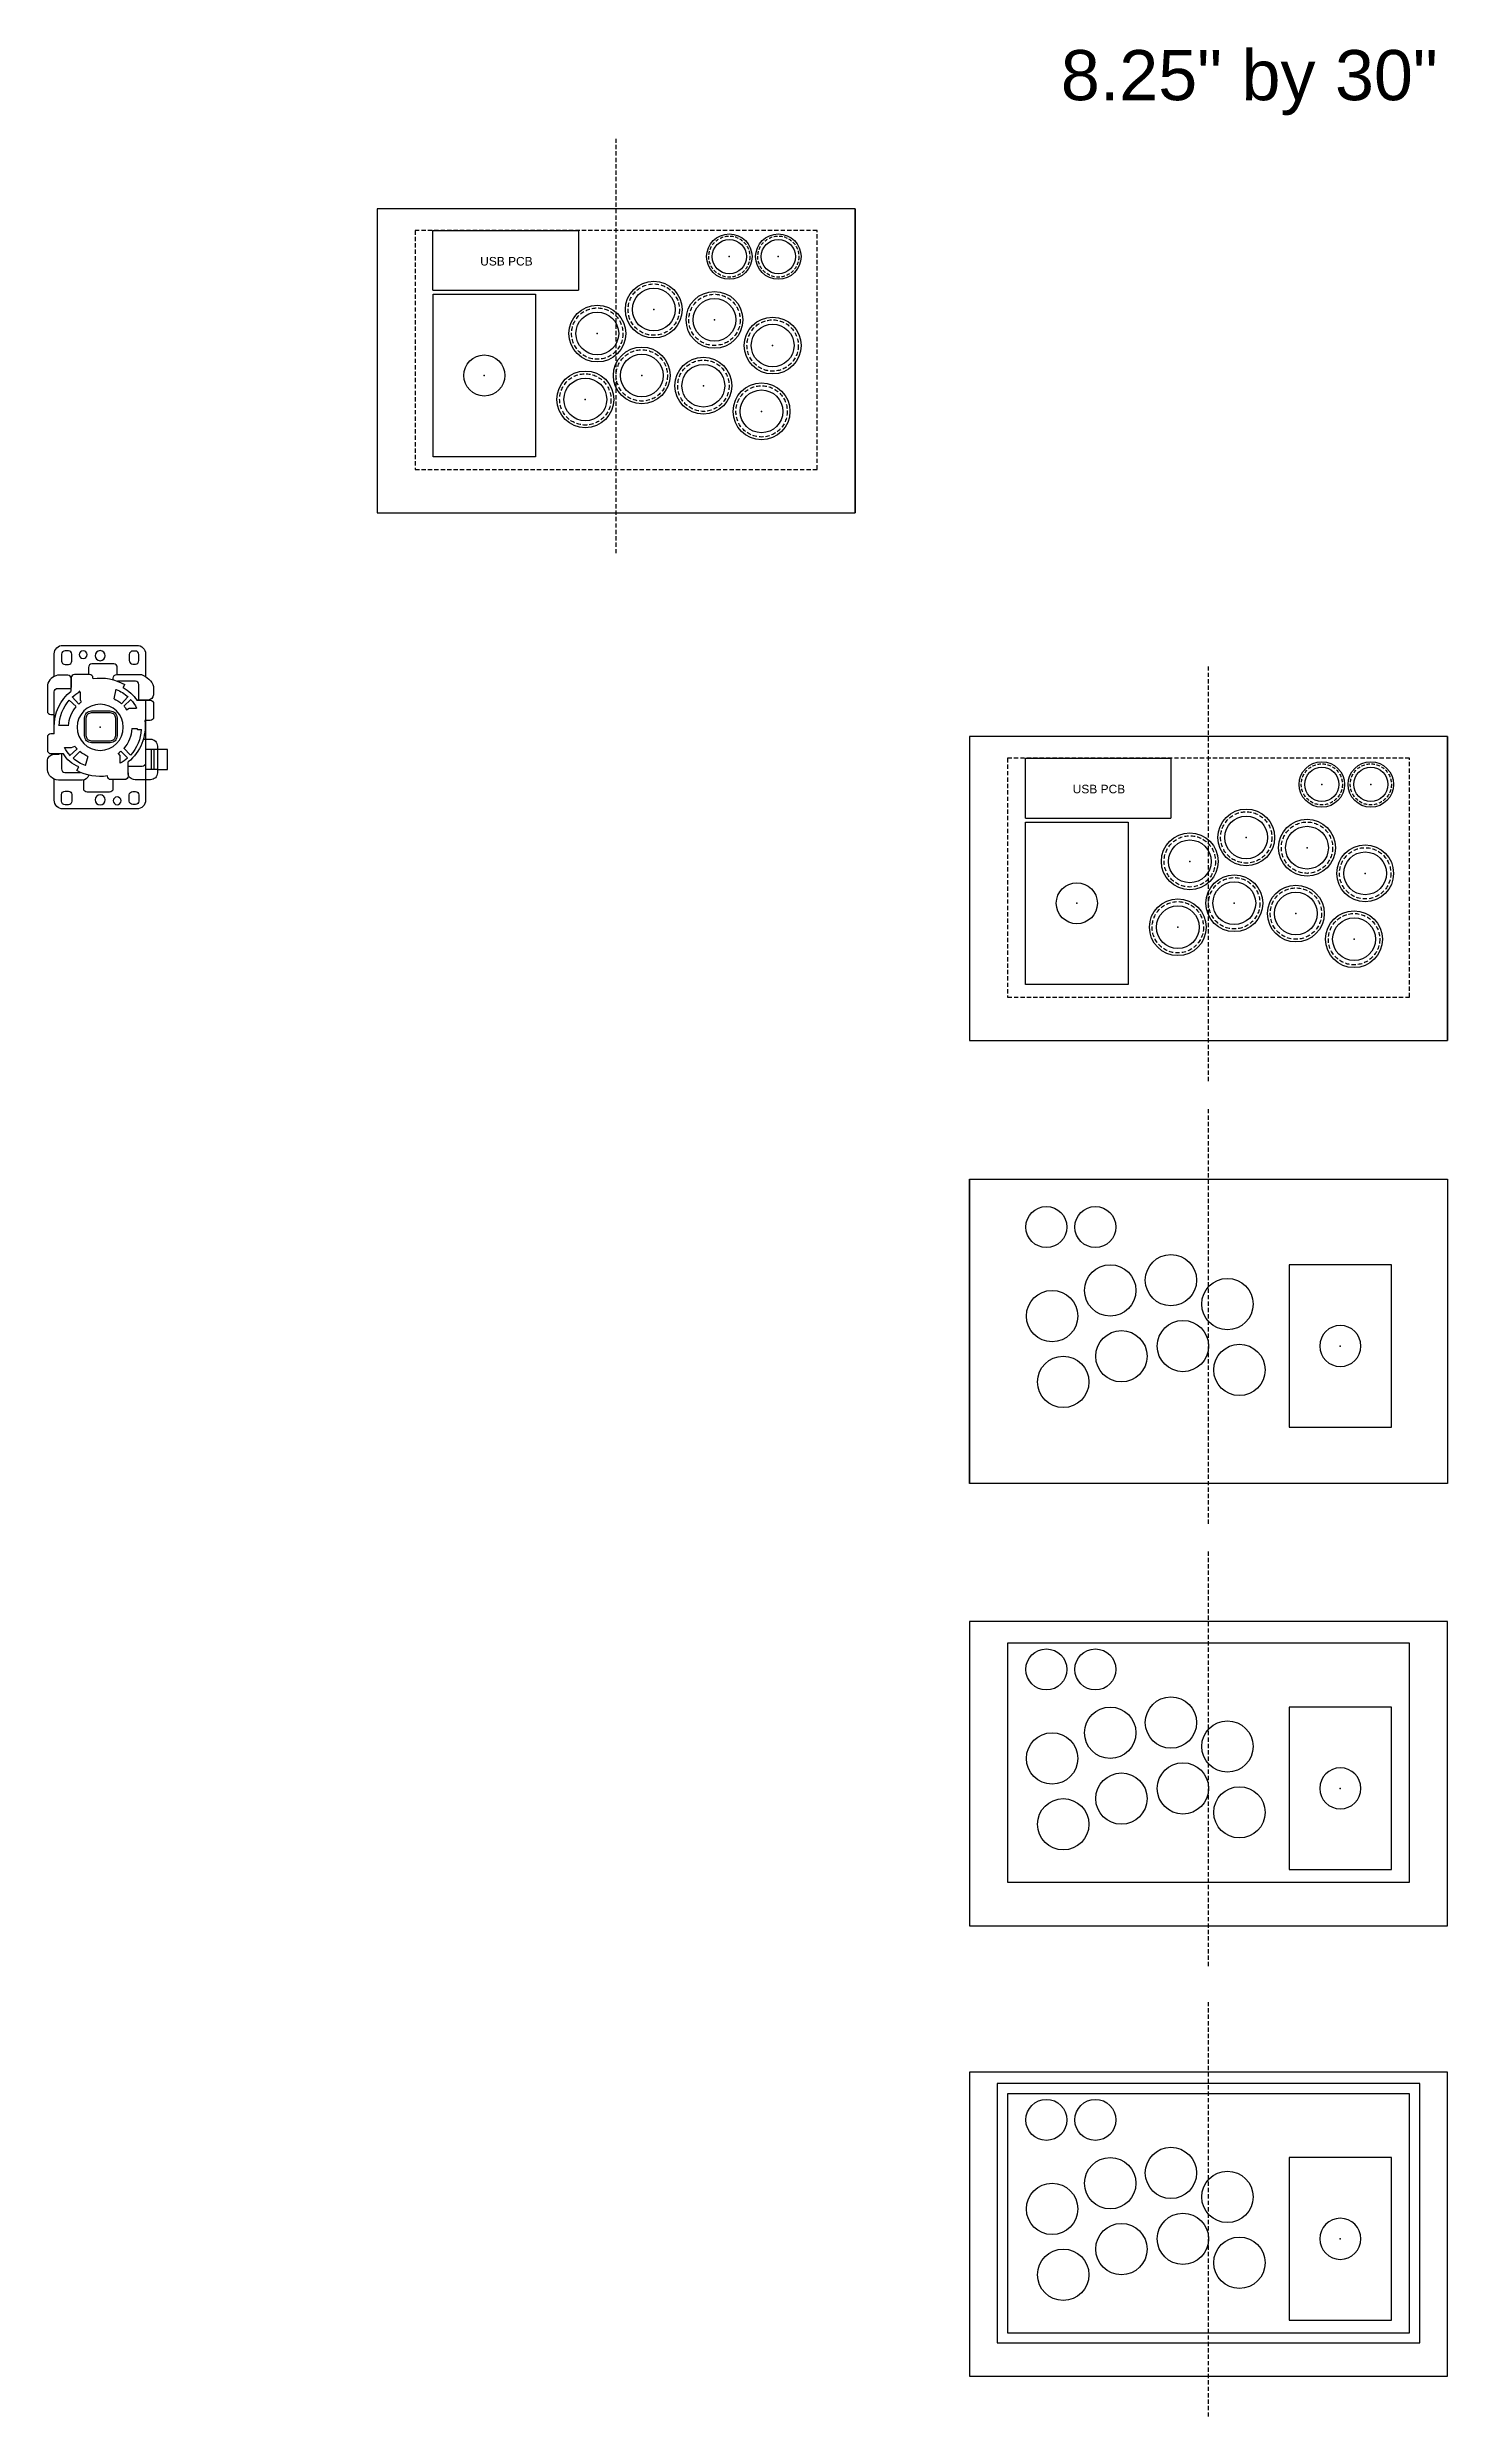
# Model space of a CAD drawing. Header units: inches. Extents: x -421 to 1101, y -1155 to 263.
# Drawn here: x 282 to 1101, y -1155 to 230 of the extents above; entities that cross this region are included whole.
import ezdxf

# ---------------------------------------------------------------- set-up
doc = ezdxf.new("R2010")
doc.units = ezdxf.units.IN
doc.header["$LTSCALE"] = 5
doc.header["$MEASUREMENT"] = 0
doc.linetypes.add('DASH2', pattern=[0.75, 0.5, -0.25])
doc.linetypes.add('DASHED', pattern=[0.375, 0.25, -0.125])
doc.layers.add('Datum', color=4, linetype='DASH2', transparency=0.5)
doc.layers.add('Distant', color=1, linetype='Continuous', transparency=0.5)
doc.layers.add('Elements', color=1, linetype='Continuous')
doc.styles.get("Standard").update_dxf_attribs({"font": 'arial.ttf'})

msp = doc.modelspace()

# ---------------------------------------------------------------- texts
msp.add_text('8.25" by 30"', height=29.3156763).set_placement((874.72541, 198.98196))

# ---------------------------------------------------------------- blocks, each defined once
blk = doc.blocks.new('joystickbottom')
at = {"layer": 'Elements'}
for p, q in [((24.7, 16.4), (24.7, 22.3)), ((24.7, 22.3), (36.3, 22.3)), ((24.7, 16.4), (24.7, 9.5)), ((36.3, 14.3), (24.7, 14.3)), ((36.3, 22.3), (36.3, 9.5)), ((24.7, 12.9), (36.3, 12.9)), ((37.1, -3.1), (33.1, 0.7)), ((48.1, 4.9), (48.1, 7.1)), ((48.6, 4.4), (48.1, 4.9)), ((48.6, 1.5), (48.6, 4.4)), ((60.5, 0), (60.5, 4.3)), ((61.5, -3), (65.5, 0.9)), ((28.4, -5.2), (33, -5.2)), ((35.4, -4.8), (31.5, -0.9)), ((33, -5.2), (34.3, -6.3)), ((59.5, -1.5), (60.5, 0)), ((63, -4.5), (67, -0.7)), ((65.9, -8.8), (71.4, -7.5)), ((72.5, -3.5), (74.2, -2.6)), ((32.4, -24), (27, -25.5)), ((24.1, -30.4), (26.4, -29.2)), ((35.2, -28.6), (31.4, -32.6)), ((32.7, -34.7), (36.7, -30.2)), ((37.5, -33.5), (38.4, -31.6)), ((37.5, -37.6), (37.5, -33.5)), ((50.3, -35.2), (50.3, -40.7)), ((65.1, -34.8), (61.3, -30.8)), ((62.8, -29.3), (66.9, -33.1)), ((64.2, -27.7), (64.9, -28.3)), ((64.9, -28.3), (69.6, -28.3)), ((69.6, -28.3), (70.5, -29))]:
    blk.add_line(p, q, dxfattribs=at)
for points in [[(42.4, 8.2), (42.4, 12.4, 0.414214), (38.4, 16.4), (22.8, 16.4, 0.414214), (18.8, 12.4), (18.8, 3.4, 0.414214), (22.8, -0.6), (29.2, -0.6)], [(64.9, 4.6, 0.038741), (65, 4.9), (65, 12.2, 0.414214), (63, 14.2), (55.2, 14.2, 0.414214), (53.2, 12.2), (53.2, 9.1)], [(76.9, -9.2), (77.9, -9.2, 0.414214), (79.9, -7.2), (79.9, 7.2, 0.230405), (73, 14.2), (68.1, 14.2, 0.321801), (65, 11.1), (65, 4.5)], [(53.2, 9.5), (6.9, 9.5, 0.414214), (1.9, 4.5), (1.9, -38.5, 0.414214), (6.9, -43.5), (19.1, -43.5)], [(65, 9.5), (28.5, 9.5, 0.414214), (26.5, 7.5), (26.5, -0.6)], [(65, 5.6), (74.1, 5.6, -0.414214), (76.1, 3.6), (76.1, -6.7)], [(78.9, -43.5), (91.9, -43.5, 0.414214), (96.9, -38.5), (96.9, 4.5, 0.414214), (91.9, 9.5), (78.9, 9.5)], [(18.9, -9.4), (13.6, -9.4, 0.414214), (11.6, -11.4), (11.6, -24.4, 0.414214), (13.6, -26.4), (18.6, -26.4)], [(22.8, -0.6), (20.9, -0.6, 0.414214), (18.9, -2.6), (18.9, -10.6, 0.414214), (20.9, -12.6), (21, -12.6)], [(79.9, -6.9), (84.1, -6.9, -0.414214), (86.1, -8.9), (86.1, -21.6, -0.414214), (84.1, -23.6), (80, -23.6)], [(21.5, -23.5, 0.34255), (18.5, -27.3), (18.5, -41.1, 0.360932), (24.7, -47.5), (29.6, -47.5, 0.414214), (33.6, -43.5), (33.6, -40.7)], [(77.7, -21), (78, -21, -0.414214), (80, -23), (80, -31.7, -0.414214), (78, -33.7), (72.4, -33.7)], [(34, -39.3), (25.1, -39.3, -0.414214), (23.1, -37.3), (23.1, -28.2)], [(45.5, -43.5), (45.5, -45.5, -0.414214), (43.5, -47.5), (36, -47.5, -0.414214), (34, -45.5), (34, -38.2)], [(45.5, -43.5), (69.9, -43.5, 0.414214), (71.9, -41.5), (71.9, -33.7)], [(70.4, -33.7), (77.6, -33.7, -0.414214), (79.6, -35.7), (79.6, -41.6, -0.277133), (73.9, -47.5), (58.7, -47.5, -0.414214), (56.7, -45.5), (56.7, -43.5)]]:
    blk.add_lwpolyline(points, format="xyb", dxfattribs=at)
for points in [[(4.4, 3.6), (4.4, 2.1, 0.414214), (6.4, 0.1), (10, 0.1, 0.414214), (12, 2.1), (12, 3.6, 0.414214), (10, 5.6), (6.4, 5.6, 0.414214)], [(93.6, 3.6), (93.6, 2.1, -0.414214), (91.6, 0.1), (88, 0.1, -0.414214), (86, 2.1), (86, 3.6, -0.414214), (88, 5.6), (91.6, 5.6, -0.414214)], [(40.3, -11), (40.3, -21.9, 0.414214), (44.3, -25.9), (54.8, -25.9, 0.414214), (58.8, -21.9), (58.8, -11, 0.414214), (54.8, -7), (44.3, -7, 0.414214)], [(41.3, -11), (41.3, -21.9, 0.414214), (44.3, -24.9), (54.8, -24.9, 0.414214), (57.8, -21.9), (57.8, -11, 0.414214), (54.8, -8), (44.3, -8, 0.414214)], [(4.3, -35.3), (4.3, -37.2, 0.414214), (6.3, -39.2), (10.2, -39.2, 0.414214), (12.2, -37.2), (12.2, -35.3, 0.414214), (10.2, -33.3), (6.3, -33.3, 0.414214)], [(93.7, -35.3), (93.7, -37.2, -0.414214), (91.7, -39.2), (87.8, -39.2, -0.414214), (85.8, -37.2), (85.8, -35.3, -0.414214), (87.8, -33.3), (91.7, -33.3, -0.414214)]]:
    blk.add_lwpolyline(points, format="xyb", close=True, dxfattribs=at)
blk.add_lwpolyline([(33.6, -43.5), (34, -43.5)], dxfattribs=at)
blk.add_lwpolyline([(33.6, -43.5), (34, -43.5)], dxfattribs=at)
for centre, radius in [((6.6, -7), 2.27), ((49.3, -16.8), 13.4), ((7.1, -16.8), 2.93), ((90.9, -16.8), 2.93), ((91.5, -26.7), 2.27)]:
    blk.add_circle(centre, radius, dxfattribs=at)
for centre, radius, start, end in [((49.8, -17.1), 26.4, 82.6061, 141.3811), ((49.3, -16.8), 23.9, 93.0549, 132.8652), ((49.3, -16.8), 18.4, 92.3684, 131.774), ((49.3, -16.8), 23.9, 47.6826, 62.2278), ((49.8, -17.1), 26.4, 30.9461, 55.1216), ((49.3, -16.8), 28.6, 171.4903, 208.2797), ((49.3, -16.8), 23.9, 138.3262, 150.8382), ((49.3, -16.8), 18.4, 139.3301, 144.9862), ((49.3, -16.8), 18.4, 48.6585, 56.3342), ((49.3, -16.8), 18.4, 25.8092, 41.9846), ((49.3, -16.8), 23.9, 22.8668, 42.5379), ((49.3, -16.8), 28.6, 351.7045, 29.8901), ((49.3, -16.8), 23.9, 201.2127, 221.2913), ((49.3, -16.8), 18.4, 203.0293, 219.8524), ((42, -23.7), 16.6, 199.418, 241.0393), ((49.3, -16.8), 23.9, 226.9596, 240.3206), ((49.3, -16.8), 18.4, 226.6875, 233.6306), ((49.8, -17.1), 26.4, 268.9884, 321.1009), ((49.3, -16.8), 18.4, 272.8517, 310.5833), ((49.3, -16.8), 23.9, 272.191, 311.2181), ((49.3, -16.8), 18.4, 317.1221, 323.7453), ((49.3, -16.8), 23.9, 317.2782, 330.244)]:
    blk.add_arc(centre, radius, start, end, dxfattribs=at)
blk.add_point((49.3, -16.8), dxfattribs=at)
blk = doc.blocks.new('joystick bottom')
at = {"layer": 'Elements', "linetype": 'DASHED', "ltscale": 15, "xscale": 1.006397965095784, "yscale": 1.006397965095784, "zscale": 1.006397965095784}
blk.add_blockref('joystickbottom', (-49.7, 16.9), dxfattribs=at)
blk = doc.blocks.new('button-top')
at = {"layer": 'Datum'}
blk.add_circle((0, 0), 15, dxfattribs=at)
at = {"layer": 'Elements'}
for radius in [16.6, 12.5]:
    blk.add_circle((0, 0), radius, dxfattribs=at)
blk.add_point((0, 0), dxfattribs=at)
blk = doc.blocks.new('astro-city-1-buttons')
at = {"color": 1}
for p in [(-246.2, 23.3), (-210.7, 17.3), (-279.2, 9.3), (-176.7, 2.3), (-253.2, -15.2), (-286.2, -29.2), (-217.2, -21.2), (-183.2, -36.2)]:
    blk.add_blockref('button-top', p, dxfattribs=at)
blk = doc.blocks.new('24-mm arcade button top')
at = {"color": 1, "xscale": 0.8, "yscale": 0.8, "zscale": 0.8}
blk.add_blockref('button-top', (-129.5, 94), dxfattribs=at)
blk = doc.blocks.new('usb pcb')
at = {"color": 1}
for p, q in [((-142.9, 221.7), (-142.9, 256.7)), ((-142.9, 256.7), (-57.9, 256.7)), ((-57.9, 256.7), (-57.9, 221.7)), ((-142.9, 221.7), (-57.9, 221.7))]:
    blk.add_line(p, q, dxfattribs=at)
blk.add_text('USB PCB', height=5).set_placement((-115.3, 236.2))
blk = doc.blocks.new('joystick plate pocket')
at = {"color": 1}
blk.add_lwpolyline([(555, -0.2), (555, 94.8), (615, 94.8), (615, -0.2)], close=True, dxfattribs=at)
blk.add_circle((585, 47.3), 12, dxfattribs=at)
blk.add_point((585, 47.3), dxfattribs=at)

# ---------------------------------------------------------------- linework, layer by layer
at = {"color": 1}
for p, q in [((754.4803, 135.55504), (754.4803, -42.24496)), ((1100.78976, -173.0241), (1100.78976, -350.8241)), ((821.38976, -431.8542), (821.38976, -609.6542))]:
    msp.add_line(p, q, dxfattribs=at)
for points in [[(475.0803, 135.55504), (475.0803, -42.24496), (754.4803, -42.24496), (754.4803, 135.55504)], [(821.38976, -173.0241), (821.38976, -350.8241), (1100.78976, -350.8241), (1100.78976, -173.0241)], [(1100.78976, -431.8542), (1100.78976, -609.6542), (821.38976, -609.6542), (821.38976, -431.8542)], [(821.38976, -690.48055), (821.38976, -868.28055), (1100.78976, -868.28055), (1100.78976, -690.48055)], [(843.60976, -709.53055), (843.60976, -842.88055), (849.95976, -842.88055), (1078.56976, -842.88055), (1078.56976, -836.53055), (1078.56976, -703.18055), (1072.21976, -703.18055), (843.60976, -703.18055)], [(821.38976, -960.16733), (821.38976, -1131.61733), (827.73976, -1131.61733), (1100.78976, -1131.61733), (1100.78976, -1125.26733), (1100.78976, -953.81733), (1094.43976, -953.81733), (821.38976, -953.81733)], [(837.60976, -966.86733), (837.60976, -1112.21733), (843.95976, -1112.21733), (1084.56976, -1112.21733), (1084.56976, -1105.86733), (1084.56976, -960.51733), (1078.21976, -960.51733), (837.60976, -960.51733)], [(1078.56976, -1099.86733), (1078.56976, -966.51733), (1072.21976, -966.51733), (843.60976, -966.51733), (843.60976, -972.86733), (843.60976, -1106.21733), (849.95976, -1106.21733), (1078.56976, -1106.21733)]]:
    msp.add_lwpolyline(points, close=True, dxfattribs=at)
at = {"layer": 'Datum'}
for p, q in [((614.7803, -65.90623), (614.7803, 176.45296)), ((961.08976, -374.48537), (961.08976, -132.12618)), ((961.08976, -633.31547), (961.08976, -390.95628)), ((961.08976, -891.94182), (961.08976, -649.58263)), ((961.08976, -1155.2786), (961.08976, -912.91941))]:
    msp.add_line(p, q, dxfattribs=at)
for points in [[(497.3003, 122.85504), (497.3003, -16.84496), (732.2603, -16.84496), (732.2603, 122.85504)], [(843.60976, -185.7241), (843.60976, -325.4241), (1078.56976, -325.4241), (1078.56976, -185.7241)]]:
    msp.add_lwpolyline(points, close=True, dxfattribs=at)
at = {"layer": 'Distant'}
for centre, radius in [((866.29074, -718.45765), 12), ((894.93125, -718.45765), 12), ((903.61074, -755.4954), 15), ((939.11074, -749.4954), 15), ((869.61074, -770.4954), 15), ((972.11074, -763.4954), 15), ((946.11074, -787.9954), 15), ((910.11074, -793.9954), 15), ((979.11074, -801.9954), 15), ((876.11074, -808.9954), 15), ((866.29074, -981.79443), 12), ((894.93125, -981.79443), 12), ((903.61074, -1018.83217), 15), ((939.11074, -1012.83217), 15), ((869.61074, -1033.83217), 15), ((972.11074, -1026.83217), 15), ((946.11074, -1051.33217), 15), ((910.11074, -1057.33217), 15), ((979.11074, -1065.33217), 15), ((876.11074, -1072.33217), 15)]:
    msp.add_circle(centre, radius, dxfattribs=at)
at = {"layer": 'Elements'}
for centre, radius in [((866.29074, -459.8313), 12), ((894.93125, -459.8313), 12), ((903.61074, -496.86904), 15), ((939.11074, -490.86904), 15), ((869.61074, -511.86904), 15), ((972.11074, -504.86904), 15), ((910.11074, -535.36904), 15), ((946.11074, -529.36904), 15), ((876.11074, -550.36904), 15), ((979.11074, -543.36904), 15)]:
    msp.add_circle(centre, radius, dxfattribs=at)

# ---------------------------------------------------------------- block references
at = {"color": 1}
for name, p in [('usb pcb', (650.66003, -133.86365)), ('24-mm arcade button top', (810.46829, 13.54193)), ('24-mm arcade button top', (839.1088, 13.54193)), ('joystick plate pocket', (-47.22052, -9.25833)), ('astro-city-1-buttons', (883.00202, 53.25707)), ('usb pcb', (996.96949, -442.44279)), ('24-mm arcade button top', (1156.77775, -295.03721)), ('24-mm arcade button top', (1185.41827, -295.03721)), ('astro-city-1-buttons', (1229.31148, -255.32207)), ('joystick plate pocket', (299.08894, -317.83747))]:
    msp.add_blockref(name, p, dxfattribs=at)
at = {"color": 1, "xscale": -1, "rotation": 270}
msp.add_blockref('joystick bottom', (313.28455, -167.54883), dxfattribs=at)
at = {"color": 1, "xscale": -1}
msp.add_blockref('joystick plate pocket', (1623.09059, -576.66757), dxfattribs=at)
at = {"layer": 'Distant', "color": 1, "xscale": -1}
for p in [(1623.09059, -835.29392), (1623.09059, -1098.6307)]:
    msp.add_blockref('joystick plate pocket', p, dxfattribs=at)

msp.set_redraw_order([(e.dxf.handle, doc.entitydb.next_handle()) for e in msp.query("TEXT MTEXT ATTDEF DIMENSION ARC_DIMENSION")])  # texts and dimensions are drawn at this point

doc.saveas('drawing.dxf')
